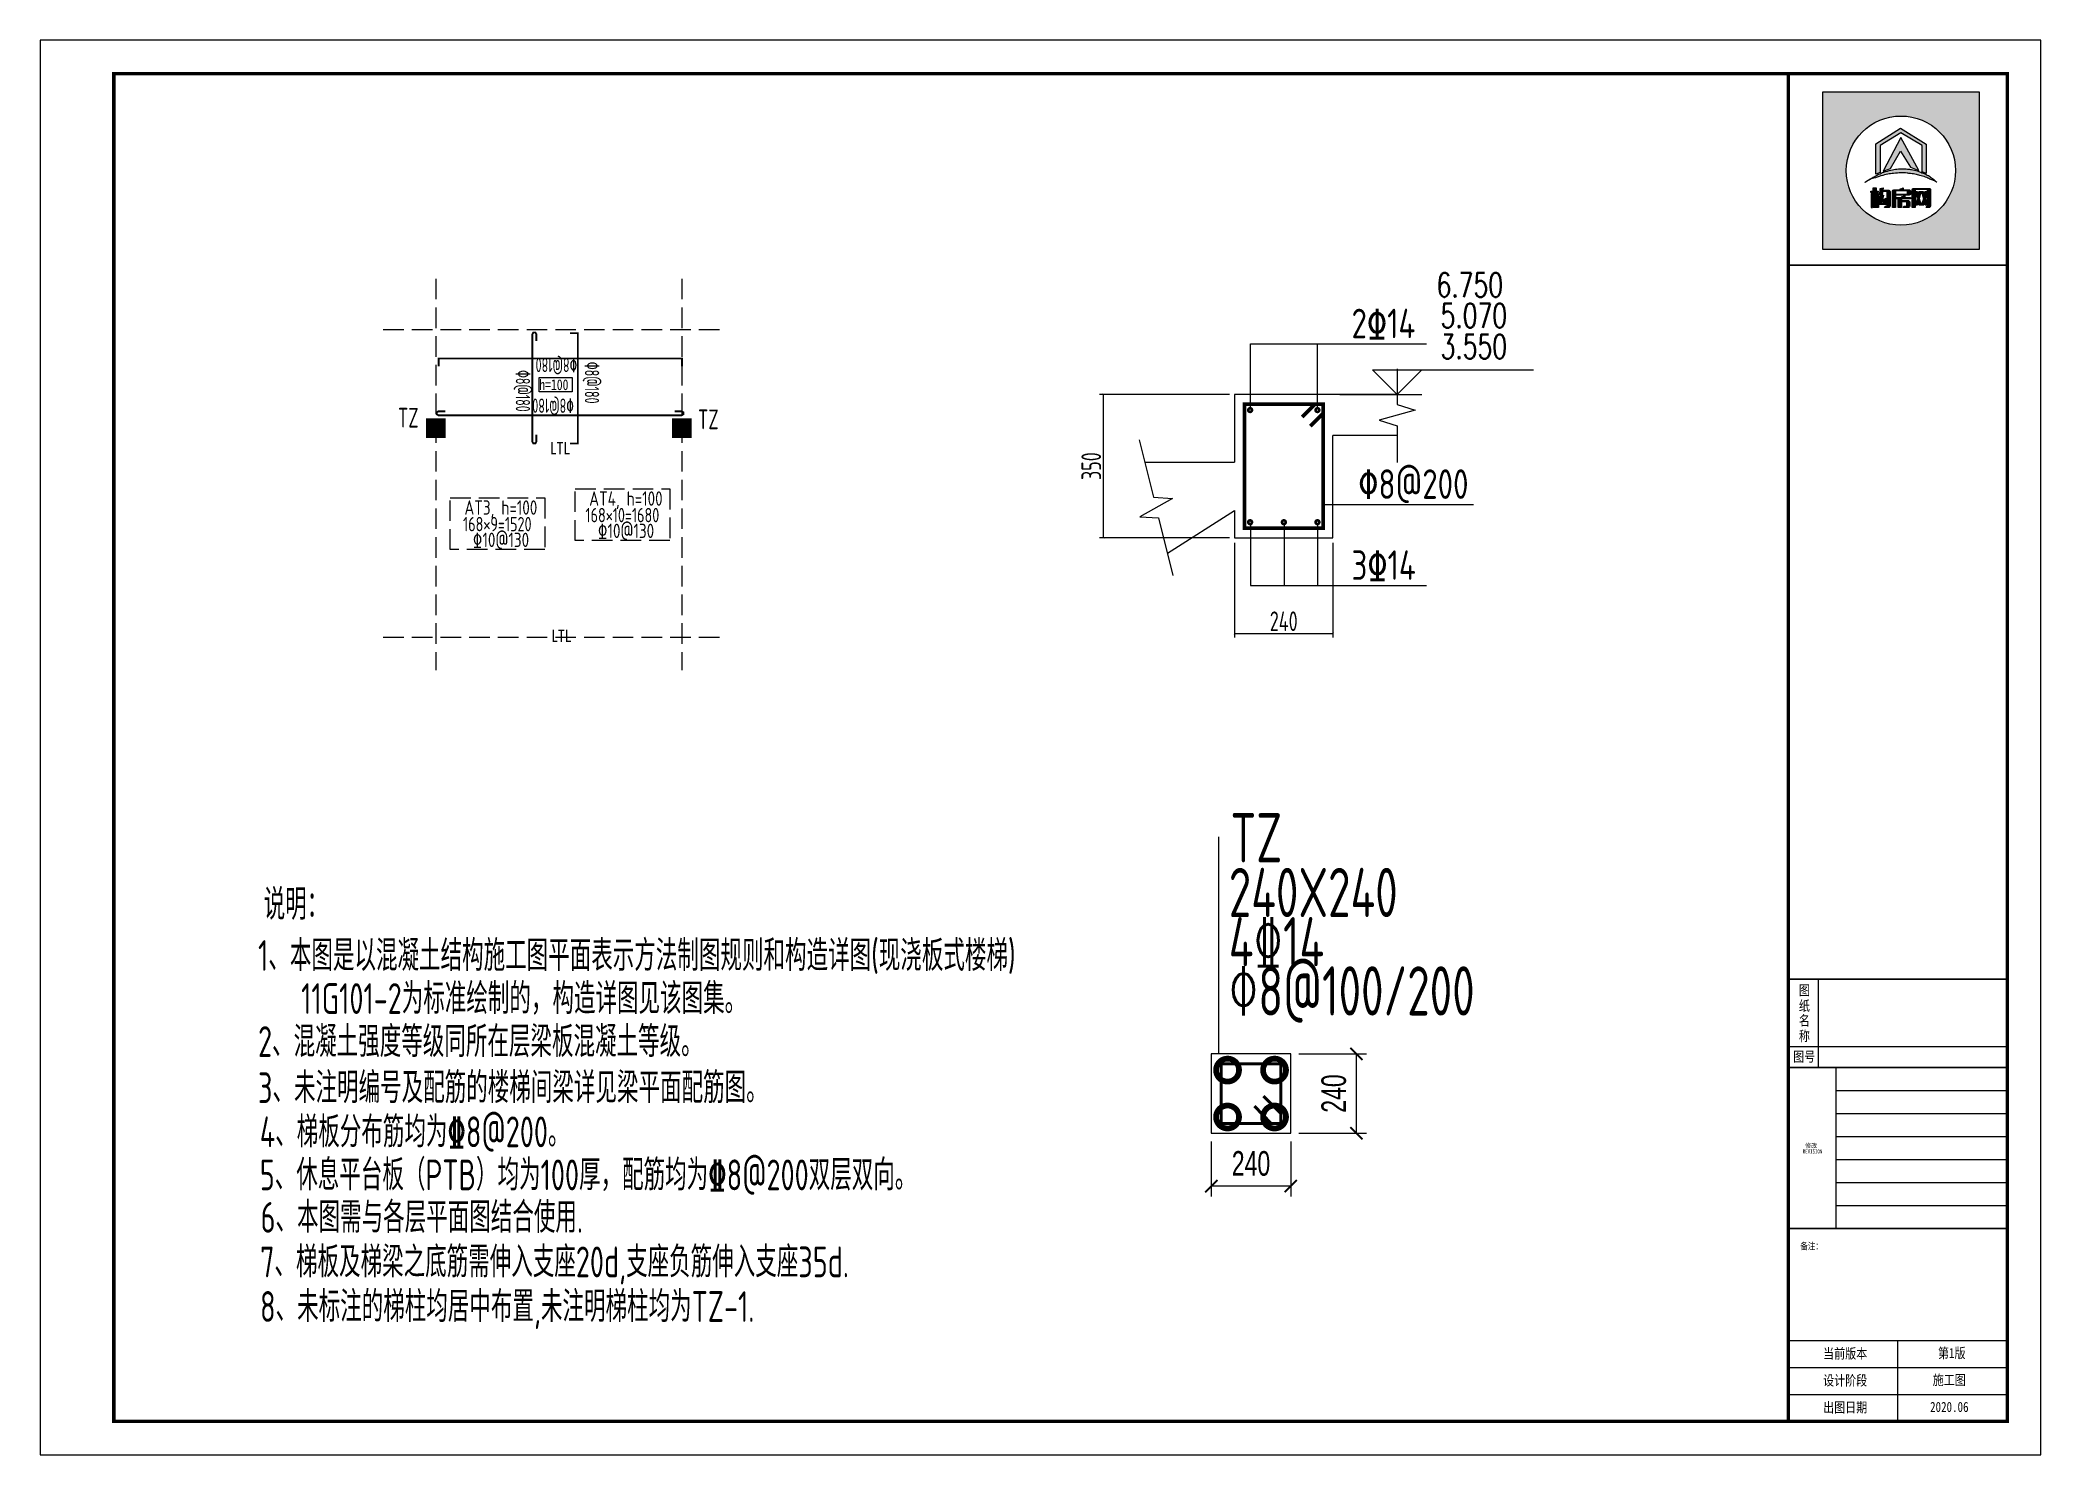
# Model space of a CAD drawing. Header units: millimetres. Extents: x -807114 to 558292, y -468455 to -61603.
# Drawn here: x 503397 to 527795, y -197048 to -179797 of the extents above; entities that cross this region are included whole.
import ezdxf
from ezdxf.enums import TextEntityAlignment as Align

# ---------------------------------------------------------------- set-up
doc = ezdxf.new("R2010")
doc.units = ezdxf.units.MM
doc.header["$LTSCALE"] = 1000
doc.linetypes.add('5', pattern=[60.999999, 47.999999, -6, 1, -6])
doc.linetypes.add('DASH', pattern=[0.35, 0.25, -0.1])
for name, color, linetype in [('0-TEXT-1', 30, 'Continuous'), ('1-剖面钢筋', 30, 'Continuous'), ('1-支座钢筋', 1, 'Continuous'), ('1-板底钢筋', 24, 'Continuous'), ('2-OTHER', 7, 'Continuous'), ('DIM_ELEV', 3, 'Continuous'), ('DIM_LEAD', 3, 'Continuous'), ('PUB_DIM', 3, 'Continuous'), ('PUB_TEXT', 3, 'Continuous'), ('PUB_TITLE', 4, 'Continuous'), ('TEXT', 7, 'Continuous'), ('WINDOW_TEXT', 6, 'Continuous'), ('YHG_柱集中标注', 7, 'Continuous'), ('建-轴', 1, 'Continuous')]:
    doc.layers.add(name, color=color, linetype=linetype)
for name, color, linetype, lineweight in [('YHG_内尺寸', 3, 'Continuous', 18), ('YHG_大样轮廓线', 7, 'Continuous', 25), ('YHG_点钢筋', 3, 'Continuous', 18), ('YHG_钢筋', 190, 'Continuous', 50)]:
    doc.layers.add(name, color=color, linetype=linetype, lineweight=lineweight)
doc.styles.add('_TCH_DIM', font='SIMPLEX', dxfattribs={"bigfont": 'GBCBIG'})
doc.styles.add('_宋体', font='', dxfattribs={"width": 0.8})
doc.styles.add('DIM_FONT', font='tssdeng.shx', dxfattribs={"width": 0.7, "bigfont": 'tssdchn.shx'})
doc.styles.add('LL', font='tssdeng.shx', dxfattribs={"width": 0.7, "height": 5, "bigfont": 'tssdchn.shx'})
doc.styles.add('TSSD_Rein', font='Tssdeng.shx', dxfattribs={"width": 0.7, "bigfont": 'hztxt.shx'})
doc.styles.add('YH_TEXT', font='@yh2.shx', dxfattribs={"width": 0.7, "bigfont": '@yh1.shx'})
doc.styles.add('ZDBOX', font='simsun.ttc', dxfattribs={"width": 0.7})
doc.styles.add('宋体', font='simsun.ttc', dxfattribs={"width": 0.8})
doc.styles.add('黑', font='', dxfattribs={"width": 0.8, "oblique": 8})
doc.styles.get('_宋体').set_extended_font_data('SimSun')
doc.styles.get('黑').set_extended_font_data('SimHei')
doc.dimstyles.new('DIMN20', dxfattribs={"dimscale": 0.2, "dimtxt": 300, "dimasz": 100, "dimexe": 250, "dimexo": 300, "dimgap": 150, "dimtad": 1, "dimdec": 0, "dimzin": 0, "dimdsep": 46, "dimtxsty": 'DIM_FONT', "dimblk": 'ARCHTICK', "dimcen": 0.09, "dimclrt": 7, "dimazin": 2, "dimtfac": 1, "dimtdec": 0, "dimtix": 1, "dimtmove": 2, "dimatfit": 3, "dimfxl": 1, "dimtolj": 1, "dimtzin": 0, "dimarcsym": 0})
doc.dimstyles.new('YH_D_25', dxfattribs={"dimscale": 100, "dimtxt": 3, "dimasz": 1.5, "dimexe": 1.25, "dimexo": 1, "dimgap": 1.25, "dimtad": 1, "dimdec": 0, "dimlfac": 0.25, "dimzin": 0, "dimdsep": 46, "dimtxsty": 'YH_TEXT', "dimblk1": 'ARCHTICK', "dimblk2": 'ARCHTICK', "dimsah": 1, "dimcen": 0.09, "dimclrt": 7, "dimadec": 0, "dimazin": 0, "dimtfac": 1, "dimtdec": 0, "dimtix": 1, "dimtmove": 2, "dimatfit": 3, "dimldrblk": 'ARCHTICK', "dimfxl": 1, "dimtolj": 1, "dimtzin": 0, "dimarcsym": 0})

msp = doc.modelspace()

# ---------------------------------------------------------------- texts
at = {"style": 'ZDBOX', "width": 0.8}
for s, height, p in [('纸', 123.2, (524910.4, -191569.4)), ('图', 123.2, (524910.4, -191383.5)), ('名', 123.2, (524910.4, -191748.9)), ('称', 123.2, (524910.4, -191937.8)), ('图号', 123.22, (524907.9, -192192)), ('备注：', 82.15, (524998.2, -194498.3))]:
    msp.add_text(s, height=height, dxfattribs=at).set_placement(p, align=Align.MIDDLE)
for s, p in [('当前版本', (525138.5, -195871.9)), ('第1版', (526539.2, -195866.2)), ('设计阶段', (525138.5, -196200.4)), ('施工图', (526474.8, -196194.8)), ('出图日期', (525138.5, -196529)), ('2020.06', (526442.6, -196523.4))]:
    msp.add_text(s, height=123.22, dxfattribs=at).set_placement(p)
at = {"layer": '0-TEXT-1', "style": 'TSSD_Rein', "width": 0.8}
for s, p in [('2%%13114', (519388.2, -183432.7)), ('%%1308@200', (519470.4, -185391)), ('3%%13114', (519388.2, -186378.6))]:
    msp.add_text(s, height=360, dxfattribs=at).set_placement(p)
at = {"layer": '0-TEXT-1', "color": 0, "style": 'LL', "width": 0.619588}
for rotation, p, p2 in [(180, (509948.8, -183670.4, 0), (509440, -183670.4, 0)), (270, (509198, -183820.3), (509198, -184329.1)), (270, (510040.4, -183720.4), (510040.4, -184229.2)), (180, (509908.3, -184167.1, 0), (509399.6, -184167.1, 0))]:
    msp.add_text('%%1308@180', height=175, rotation=rotation, dxfattribs=at).set_placement(p, p2, align=Align.FIT)
at = {"layer": 'PUB_TEXT'}
for s, height, style, width, p in [('6.750', 297.5, '_TCH_DIM', 0.705882, (520425.7, -182931.4, 0)), ('5.070', 297.5, '_TCH_DIM', 0.705882, (520474.6, -183305.4, 0)), ('3.550', 297.5, '_TCH_DIM', 0.705882, (520474.6, -183682.9, 0)), ('h=100', 130.7, '黑', 0.8, (509484.6, -184064.3)), ('LTL', 151.9, '_宋体', 0.8, (509614.6, -184847.9, 0)), ('LTL', 151.9, '_宋体', 0.8, (509630.7, -187136.7, 0))]:
    msp.add_text(s, height=height, dxfattribs=dict(at, style=style, width=width)).set_placement(p)
at = {"layer": 'PUB_TEXT', "style": 'LL'}
for s, width, p in [('AT3, h=100', 0.8, (509016.3, -185516.8)), ('AT4, h=100', 0.8, (510541, -185407)), ('168×9=1520', 0.75, (508973, -185698.7)), ('168×10=1680', 0.75, (510497.8, -185588.9)), ('%%13110@130', 0.8, (510541, -185779.8)), ('%%13110@130', 0.8, (509016.3, -185889.6))]:
    msp.add_text(s, height=175, dxfattribs=dict(at, width=width)).set_placement(p, align=Align.MIDDLE)
at = {"layer": 'PUB_TEXT', "color": 8, "style": '宋体', "width": 0.7}
msp.add_text('REVISION', height=52.22, dxfattribs=at).set_placement((524890.2, -193387.8), align=Align.BOTTOM_LEFT)
at = {"layer": 'PUB_TEXT', "color": 8, "style": '宋体'}
msp.add_text('修改', height=52.22, dxfattribs=at).set_placement((524918.7, -193302.1))
at = {"layer": 'TEXT', "color": 30, "style": 'TSSD_Rein', "width": 0.7}
for s, p in [('说明：', (506124.1, -190522.1)), ('1、本图是以混凝土结构施工图平面表示方法制图规则和构造详图(现浇板式楼梯)', (506055.7, -191145.6)), ('11G101-2为标准绘制的，构造详图见该图集。', (506580.9, -191670.6)), ('2、混凝土强度等级同所在层梁板混凝土等级。', (506055.7, -192195.6)), ('3、未注明编号及配筋的楼梯间梁详见梁平面配筋图。', (506055.7, -192757.6)), ('4、梯板分布筋均为%%1328@200。', (506076.9, -193295.7)), ('5、休息平台板（PTB）均为100厚，配筋均为%%1328@200双层双向。', (506076.9, -193820.7)), ('6、本图需与各层平面图结合使用.', (506087.2, -194337.8)), ('7、梯板及梯梁之底筋需伸入支座20d,支座负筋伸入支座35d.', (506080.4, -194881.5)), ('8、未标注的梯柱均居中布置,未注明梯柱均为TZ-1.', (506080.4, -195425.2))]:
    msp.add_text(s, height=375, dxfattribs=at).set_placement(p)
at = {"layer": 'YHG_柱集中标注', "color": 0, "style": 'TSSD_Rein', "width": 0.7}
for s, height, p in [('TZ', 240, (507761, -184593.2)), ('TZ', 240, (511419.7, -184613.7)), ('TZ', 600, (517911.7, -190002)), ('240X240', 600, (517891.8, -190670)), ('4%%13214', 600, (517891.8, -191270)), ('%%1308@100/200', 600, (517891.8, -191870))]:
    msp.add_text(s, height=height, dxfattribs=at).set_placement(p, align=Align.BOTTOM_LEFT)

# ---------------------------------------------------------------- blocks, each defined once
blk = doc.blocks.new('sadasfafa')
h = blk.add_hatch(color=252)
h.dxf.hatch_style = 1
h.paths.add_polyline_path([(1853311, -2488040), (1853311, -2490368), (1855639, -2490368), (1855639, -2488040)])
h.paths.add_polyline_path([(1855286, -2489204, 1), (1853664, -2489204, 1)], flags=16)
edge = h.paths.add_edge_path(flags=0)
edge.add_spline(control_points=[(1853945, -2489376), (1853935, -2489385), (1854022, -2489327), (1854064, -2489324), (1854178, -2489280), (1854273, -2489257), (1854375, -2489242), (1854470, -2489236), (1854555, -2489239), (1854630, -2489250), (1854700, -2489259), (1854781, -2489280), (1854854, -2489303), (1854917, -2489335), (1854967, -2489354), (1854993, -2489368), (1855014, -2489382), (1854982, -2489354), (1854965, -2489332), (1854910, -2489297), (1854854, -2489260), (1854784, -2489234), (1854713, -2489206), (1854640, -2489189), (1854569, -2489179), (1854497, -2489176), (1854414, -2489178), (1854321, -2489198), (1854229, -2489222), (1854147, -2489257), (1854080, -2489292), (1854021, -2489325), (1853977, -2489352), (1853953, -2489369), (1853945, -2489376)], knot_values=[0, 0, 0, 0, 114.670179, 423.637006, 763.89867, 1083.683754, 1343.405239, 1688.07646, 1952.326814, 2113.699055, 2375.693807, 2595.188681, 2872.839541, 3068.155951, 3238.592156, 3348.056762, 3361.095167, 3431.805845, 3527.265261, 3733.200323, 3952.805082, 4160.23278, 4398.128766, 4650.488133, 4837.16968, 5050.428326, 5308.684497, 5588.159898, 5913.430939, 6163.12325, 6398.139207, 6601.625078, 6772.549769, 6871.149972, 6871.149972, 6871.149972, 6871.149972], degree=3, periodic=1)
h.paths.add_polyline_path([(1854530, -2489580), (1854534, -2489580), (1854534, -2489603), (1854618, -2489603), (1854618, -2489621), (1854481, -2489621), (1854481, -2489650), (1854589, -2489650), (1854599, -2489656), (1854606, -2489666), (1854606, -2489733), (1854600, -2489742), (1854590, -2489750), (1854506, -2489750), (1854514, -2489740), (1854518, -2489731), (1854552, -2489731), (1854558, -2489728), (1854560, -2489721), (1854560, -2489675), (1854558, -2489670), (1854553, -2489667), (1854481, -2489667), (1854481, -2489750), (1854436, -2489750), (1854436, -2489626), (1854433, -2489621), (1854406, -2489621), (1854406, -2489603), (1854488, -2489603), (1854488, -2489590)], flags=0)
h.paths.add_polyline_path([(1854486, -2489468), (1854506, -2489461), (1854506, -2489485), (1854510, -2489489), (1854601, -2489489), (1854609, -2489494), (1854615, -2489502), (1854615, -2489556), (1854607, -2489564), (1854599, -2489569), (1854401, -2489569), (1854394, -2489573), (1854394, -2489750), (1854349, -2489750), (1854349, -2489504), (1854355, -2489495), (1854367, -2489489), (1854462, -2489489), (1854462, -2489474)], flags=0)
h.paths.add_polyline_path([(1854394, -2489554), (1854394, -2489512), (1854404, -2489506), (1854562, -2489506), (1854570, -2489513), (1854570, -2489554)], flags=0)
h.paths.add_polyline_path([(1854214, -2489569), (1854203, -2489632), (1854193, -2489683), (1854194, -2489689), (1854218, -2489689), (1854220, -2489683), (1854214, -2489633), (1854254, -2489614), (1854263, -2489686), (1854263, -2489700), (1854255, -2489709), (1854159, -2489709), (1854150, -2489702), (1854148, -2489692), (1854173, -2489569)], flags=0)
h.paths.add_polyline_path([(1854187, -2489466), (1854213, -2489458), (1854207, -2489496), (1854296, -2489496), (1854305, -2489498), (1854312, -2489505), (1854314, -2489513), (1854314, -2489733), (1854310, -2489741), (1854301, -2489750), (1854231, -2489750), (1854238, -2489741), (1854243, -2489730), (1854261, -2489730), (1854268, -2489727), (1854270, -2489720), (1854270, -2489531), (1854270, -2489526), (1854267, -2489521), (1854260, -2489516), (1854202, -2489516), (1854201, -2489534), (1854196, -2489558), (1854150, -2489558), (1854159, -2489535), (1854165, -2489504), (1854167, -2489471)], flags=0)
h.paths.add_polyline_path([(1854140, -2489544), (1854140, -2489750), (1854114, -2489750), (1854114, -2489544)], flags=0)
h.paths.add_polyline_path([(1854056, -2489544), (1854053, -2489750), (1854031, -2489750), (1854031, -2489544)], flags=0)
h.paths.add_polyline_path([(1854107, -2489459), (1854107, -2489508), (1854139, -2489508), (1854139, -2489527), (1854107, -2489527), (1854107, -2489750), (1854062, -2489750), (1854062, -2489527), (1854029, -2489527), (1854029, -2489508), (1854062, -2489508), (1854062, -2489459)], flags=0)
h.paths.add_polyline_path([(1854209, -2489211), (1854471, -2488714), (1854743, -2489200), (1854618, -2489155), (1854470, -2488913), (1854318, -2489172)], flags=0)
h.paths.add_polyline_path([(1854102, -2488808), (1854470, -2488575), (1854848, -2488810), (1854848, -2489247), (1854790, -2489223), (1854790, -2488832), (1854471, -2488643), (1854168, -2488829), (1854168, -2489231), (1854102, -2489257)], flags=0)
h.paths.add_polyline_path([(1854685, -2489750), (1854641, -2489750), (1854641, -2489488), (1854641, -2489484), (1854646, -2489475), (1854656, -2489467), (1854898, -2489467), (1854907, -2489471), (1854916, -2489478), (1854916, -2489731), (1854908, -2489743), (1854902, -2489750), (1854847, -2489750), (1854858, -2489732), (1854866, -2489731), (1854869, -2489724), (1854869, -2489718), (1854867, -2489718), (1854836, -2489718), (1854826, -2489684), (1854814, -2489718), (1854746, -2489718), (1854736, -2489684), (1854722, -2489718), (1854689, -2489718), (1854689, -2489709), (1854691, -2489709), (1854720, -2489621), (1854685, -2489512)], flags=0)
h.paths.add_polyline_path([(1854779, -2489518), (1854809, -2489621), (1854781, -2489709), (1854777, -2489709), (1854750, -2489621), (1854775, -2489518)], flags=0)
h = blk.add_hatch(color=7)
h.dxf.hatch_style = 1
h.paths.add_polyline_path([(1854102, -2489257), (1854168, -2489231), (1854168, -2488829), (1854471, -2488643), (1854790, -2488832), (1854790, -2489223), (1854848, -2489247), (1854848, -2488810), (1854470, -2488575), (1854102, -2488808)])
h = blk.add_hatch(color=7)
h.dxf.hatch_style = 1
h.paths.add_polyline_path([(1854318, -2489172), (1854470, -2488913), (1854618, -2489155), (1854743, -2489200), (1854471, -2488714), (1854209, -2489211)])
h = blk.add_hatch(color=7)
h.dxf.hatch_style = 1
edge = h.paths.add_edge_path()
edge.add_spline(control_points=[(1853945, -2489376), (1853953, -2489369), (1853977, -2489352), (1854021, -2489325), (1854080, -2489292), (1854147, -2489257), (1854229, -2489222), (1854321, -2489198), (1854414, -2489178), (1854497, -2489176), (1854569, -2489179), (1854640, -2489189), (1854713, -2489206), (1854784, -2489234), (1854854, -2489260), (1854910, -2489297), (1854965, -2489332), (1854982, -2489354), (1855014, -2489382), (1854993, -2489368), (1854967, -2489354), (1854917, -2489335), (1854854, -2489303), (1854781, -2489280), (1854700, -2489259), (1854630, -2489250), (1854555, -2489239), (1854470, -2489236), (1854375, -2489242), (1854273, -2489257), (1854178, -2489280), (1854064, -2489324), (1854022, -2489327), (1853935, -2489385), (1853945, -2489376)], knot_values=[0, 0, 0, 0, 98.600203, 269.524894, 473.010766, 708.026723, 957.719033, 1282.990074, 1562.465475, 1820.721647, 2033.980292, 2220.661839, 2473.021206, 2710.917192, 2918.34489, 3137.949649, 3343.884711, 3439.344127, 3510.054805, 3523.09321, 3632.557816, 3802.994021, 3998.310431, 4275.961291, 4495.456165, 4757.450917, 4918.823158, 5183.073513, 5527.744733, 5787.466218, 6107.251302, 6447.512966, 6756.479793, 6871.149972, 6871.149972, 6871.149972, 6871.149972], degree=3, periodic=1)
h = blk.add_hatch(color=7)
h.dxf.hatch_style = 1
h.paths.add_polyline_path([(1854062, -2489459), (1854062, -2489508), (1854029, -2489508), (1854029, -2489527), (1854062, -2489527), (1854062, -2489750), (1854107, -2489750), (1854107, -2489527), (1854139, -2489527), (1854139, -2489508), (1854107, -2489508), (1854107, -2489459)])
h = blk.add_hatch(color=7)
h.dxf.hatch_style = 1
h.paths.add_polyline_path([(1854031, -2489544), (1854031, -2489750), (1854053, -2489750), (1854056, -2489544)])
h = blk.add_hatch(color=7)
h.dxf.hatch_style = 1
h.paths.add_polyline_path([(1854114, -2489544), (1854114, -2489750), (1854140, -2489750), (1854140, -2489544)])
h = blk.add_hatch(color=7)
h.dxf.hatch_style = 1
h.paths.add_polyline_path([(1854167, -2489471), (1854165, -2489504), (1854159, -2489535), (1854150, -2489558), (1854196, -2489558), (1854201, -2489534), (1854202, -2489516), (1854260, -2489516), (1854267, -2489521), (1854270, -2489526), (1854270, -2489531), (1854270, -2489720), (1854268, -2489727), (1854261, -2489730), (1854243, -2489730), (1854238, -2489741), (1854231, -2489750), (1854301, -2489750), (1854310, -2489741), (1854314, -2489733), (1854314, -2489513), (1854312, -2489505), (1854305, -2489498), (1854296, -2489496), (1854207, -2489496), (1854213, -2489458), (1854187, -2489466)])
h = blk.add_hatch(color=7)
h.dxf.hatch_style = 1
h.paths.add_polyline_path([(1854462, -2489474), (1854462, -2489489), (1854367, -2489489), (1854355, -2489495), (1854349, -2489504), (1854349, -2489750), (1854394, -2489750), (1854394, -2489573), (1854401, -2489569), (1854599, -2489569), (1854607, -2489564), (1854615, -2489556), (1854615, -2489502), (1854609, -2489494), (1854601, -2489489), (1854510, -2489489), (1854506, -2489485), (1854506, -2489461), (1854486, -2489468)])
h.paths.add_polyline_path([(1854394, -2489554), (1854394, -2489512), (1854404, -2489506), (1854562, -2489506), (1854570, -2489513), (1854570, -2489554)], flags=16)
h = blk.add_hatch(color=7)
h.dxf.hatch_style = 1
h.paths.add_polyline_path([(1854685, -2489512), (1854685, -2489493), (1854693, -2489483), (1854862, -2489483), (1854869, -2489491), (1854869, -2489724), (1854866, -2489731), (1854858, -2489732), (1854847, -2489750), (1854902, -2489750), (1854908, -2489743), (1854916, -2489731), (1854916, -2489478), (1854907, -2489471), (1854898, -2489467), (1854656, -2489467), (1854646, -2489475), (1854641, -2489484), (1854641, -2489488), (1854641, -2489750), (1854685, -2489750)])
h = blk.add_hatch(color=7)
h.dxf.hatch_style = 1
h.paths.add_polyline_path([(1854866, -2489709), (1854840, -2489621), (1854866, -2489512), (1854836, -2489512), (1854824, -2489558), (1854808, -2489512), (1854745, -2489512), (1854734, -2489557), (1854719, -2489512), (1854689, -2489512), (1854720, -2489621), (1854691, -2489709), (1854689, -2489709), (1854689, -2489710), (1854689, -2489718), (1854722, -2489718), (1854736, -2489684), (1854746, -2489718), (1854814, -2489718), (1854826, -2489684), (1854836, -2489718), (1854867, -2489718), (1854867, -2489709)])
h.paths.add_polyline_path([(1854779, -2489518), (1854809, -2489621), (1854781, -2489709), (1854777, -2489709), (1854750, -2489621), (1854775, -2489518)], flags=16)
h = blk.add_hatch(color=7)
h.dxf.hatch_style = 1
h.paths.add_polyline_path([(1854173, -2489569), (1854148, -2489692), (1854150, -2489702), (1854159, -2489709), (1854255, -2489709), (1854263, -2489700), (1854263, -2489686), (1854254, -2489614), (1854214, -2489633), (1854220, -2489683), (1854218, -2489689), (1854194, -2489689), (1854193, -2489683), (1854203, -2489632), (1854214, -2489569)])
h = blk.add_hatch(color=7)
h.dxf.hatch_style = 1
h.paths.add_polyline_path([(1854488, -2489590), (1854488, -2489603), (1854406, -2489603), (1854406, -2489621), (1854433, -2489621), (1854436, -2489626), (1854436, -2489750), (1854481, -2489750), (1854481, -2489667), (1854553, -2489667), (1854558, -2489670), (1854560, -2489675), (1854560, -2489721), (1854558, -2489728), (1854552, -2489731), (1854518, -2489731), (1854514, -2489740), (1854506, -2489750), (1854590, -2489750), (1854600, -2489742), (1854606, -2489733), (1854606, -2489666), (1854599, -2489656), (1854589, -2489650), (1854481, -2489650), (1854481, -2489621), (1854618, -2489621), (1854618, -2489603), (1854534, -2489603), (1854534, -2489580), (1854530, -2489580)])
for points in [[(1855639, -2488040), (1853311, -2488040), (1853311, -2490368), (1855639, -2490368)], [(1854102, -2489257), (1854102, -2488808), (1854470, -2488575), (1854848, -2488810), (1854848, -2489247), (1854790, -2489223), (1854790, -2488832), (1854471, -2488643), (1854168, -2488829), (1854168, -2489231)], [(1854209, -2489211), (1854318, -2489172), (1854470, -2488913), (1854618, -2489155), (1854743, -2489200), (1854471, -2488714)], [(1854062, -2489459), (1854107, -2489459), (1854107, -2489508), (1854139, -2489508), (1854139, -2489527), (1854107, -2489527), (1854107, -2489750), (1854062, -2489750), (1854062, -2489527), (1854029, -2489527), (1854029, -2489508), (1854062, -2489508)], [(1854056, -2489544), (1854031, -2489544), (1854031, -2489750), (1854053, -2489750)], [(1854114, -2489544), (1854140, -2489544), (1854140, -2489750), (1854114, -2489750)], [(1854462, -2489474), (1854486, -2489468), (1854506, -2489461), (1854506, -2489485), (1854510, -2489489), (1854601, -2489489), (1854609, -2489494), (1854615, -2489502), (1854615, -2489556), (1854607, -2489564), (1854599, -2489569), (1854401, -2489569), (1854394, -2489573), (1854394, -2489750), (1854349, -2489750), (1854349, -2489504), (1854355, -2489495), (1854367, -2489489), (1854462, -2489489)], [(1854394, -2489554), (1854570, -2489554), (1854570, -2489513), (1854562, -2489506), (1854404, -2489506), (1854394, -2489512)], [(1854641, -2489750), (1854641, -2489488), (1854641, -2489484), (1854646, -2489475), (1854656, -2489467), (1854898, -2489467), (1854907, -2489471), (1854916, -2489478), (1854916, -2489731), (1854908, -2489743), (1854902, -2489750), (1854847, -2489750), (1854858, -2489732), (1854866, -2489731), (1854869, -2489724), (1854869, -2489491), (1854862, -2489483), (1854693, -2489483), (1854685, -2489493), (1854685, -2489750)], [(1854775, -2489518), (1854779, -2489518), (1854809, -2489621), (1854781, -2489709), (1854777, -2489709), (1854750, -2489621)], [(1854488, -2489590), (1854530, -2489580), (1854534, -2489580), (1854534, -2489603), (1854618, -2489603), (1854618, -2489621), (1854481, -2489621), (1854481, -2489650), (1854589, -2489650), (1854599, -2489656), (1854606, -2489666), (1854606, -2489733), (1854600, -2489742), (1854590, -2489750), (1854506, -2489750), (1854514, -2489740), (1854518, -2489731), (1854552, -2489731), (1854558, -2489728), (1854560, -2489721), (1854560, -2489675), (1854558, -2489670), (1854553, -2489667), (1854481, -2489667), (1854481, -2489750), (1854436, -2489750), (1854436, -2489626), (1854433, -2489621), (1854406, -2489621), (1854406, -2489603), (1854488, -2489603)]]:
    blk.add_lwpolyline(points, close=True)
for points in [[(1854167, -2489471), (1854187, -2489466), (1854213, -2489458), (1854207, -2489496), (1854296, -2489496), (1854305, -2489498), (1854312, -2489505), (1854314, -2489513), (1854314, -2489733), (1854310, -2489741), (1854301, -2489750), (1854231, -2489750), (1854238, -2489741), (1854243, -2489730), (1854261, -2489730), (1854268, -2489727), (1854270, -2489720), (1854270, -2489531), (1854270, -2489526), (1854267, -2489521), (1854260, -2489516), (1854202, -2489516), (1854201, -2489534), (1854196, -2489558), (1854150, -2489558), (1854150, -2489558), (1854159, -2489535), (1854165, -2489504), (1854167, -2489471)], [(1854866, -2489709), (1854866, -2489709), (1854867, -2489709), (1854867, -2489718), (1854836, -2489718), (1854826, -2489684), (1854814, -2489718), (1854746, -2489718), (1854736, -2489684), (1854722, -2489718), (1854689, -2489718), (1854689, -2489710), (1854689, -2489709), (1854691, -2489709), (1854720, -2489621), (1854689, -2489512)], [(1854173, -2489569), (1854214, -2489569), (1854203, -2489632), (1854193, -2489683), (1854194, -2489689), (1854218, -2489689), (1854220, -2489683), (1854214, -2489633), (1854254, -2489614), (1854263, -2489686), (1854263, -2489700), (1854255, -2489709), (1854159, -2489709), (1854150, -2489702), (1854148, -2489692), (1854173, -2489569)]]:
    blk.add_lwpolyline(points)
at = {"color": 7}
blk.add_lwpolyline([(1854689, -2489512), (1854719, -2489512), (1854734, -2489557), (1854745, -2489512), (1854808, -2489512), (1854824, -2489558), (1854836, -2489512), (1854866, -2489512), (1854840, -2489621), (1854866, -2489709)], dxfattribs=at)
blk.add_circle((1854475, -2489204), 811)
at = {"start_tangent": (-0.74079, -0.671736), "end_tangent": (-0.74079, -0.671736)}
blk.add_spline([(1853945, -2489376), (1853977, -2489357), (1854071, -2489318), (1854178, -2489282), (1854280, -2489257), (1854365, -2489245), (1854479, -2489238), (1854566, -2489241), (1854619, -2489248), (1854704, -2489261), (1854775, -2489279), (1854861, -2489308), (1854920, -2489335), (1854972, -2489357), (1855003, -2489375), (1855007, -2489377), (1854990, -2489361), (1854968, -2489339), (1854913, -2489299), (1854851, -2489261), (1854787, -2489235), (1854714, -2489208), (1854633, -2489189), (1854572, -2489180), (1854501, -2489177), (1854416, -2489181), (1854326, -2489198), (1854222, -2489227), (1854146, -2489259), (1854077, -2489294), (1854019, -2489327), (1853971, -2489357), (1853945, -2489376)], degree=3, dxfattribs=at)
blk = doc.blocks.new('_ArchTick')
at = {"color": 0, "linetype": 'ByBlock', "const_width": 0.15}
blk.add_lwpolyline([(-0.5, -0.5), (0.5, 0.5)], dxfattribs=at)
blk = doc.blocks.new('*D10038')
at = {"layer": 'Defpoints', "color": 0}
for p in [(516365, -184117), (517962, -184117), (517962, -185867)]:
    blk.add_point(p, dxfattribs=at)
at = {"layer": 'PUB_DIM', "color": 0, "linetype": '5', "lineweight": -2}
blk.add_line((517902, -184117), (516315, -184117), dxfattribs=at)
at = {"layer": 'PUB_DIM', "color": 0, "lineweight": -2}
for p, q in [((516365, -185867), (516365, -184117)), ((517902, -185867), (516315, -185867))]:
    blk.add_line(p, q, dxfattribs=at)
at = {"layer": 'PUB_DIM', "color": 0, "linetype": 'ByBlock', "lineweight": -2, "xscale": 20, "yscale": 20, "zscale": 20}
for p, rotation in [((516365, -184117), 90), ((516365, -185867), 270)]:
    blk.add_blockref('_ArchTick', p, dxfattribs=dict(at, rotation=rotation))
at = {"layer": 'PUB_DIM', "color": 7, "insert": (516215, -184992), "char_height": 240, "attachment_point": 5, "rotation": 90, "style": 'DIM_FONT'}
blk.add_mtext('\\A1;\\A1;350', dxfattribs=at)
blk = doc.blocks.new('*D10039')
at = {"layer": 'Defpoints', "color": 0}
for p in [(517962, -185867), (519162, -185867), (519162, -187033)]:
    blk.add_point(p, dxfattribs=at)
at = {"layer": 'PUB_DIM', "color": 0, "lineweight": -2}
for p, q in [((517962, -185927), (517962, -187083)), ((517962, -187033), (519162, -187033))]:
    blk.add_line(p, q, dxfattribs=at)
at = {"layer": 'PUB_DIM', "color": 0, "linetype": '5', "lineweight": -2}
blk.add_line((519162, -185927), (519162, -187083), dxfattribs=at)
at = {"layer": 'PUB_DIM', "color": 0, "linetype": 'ByBlock', "lineweight": -2, "xscale": 20, "yscale": 20, "zscale": 20, "rotation": 180}
blk.add_blockref('_ArchTick', (517962, -187033), dxfattribs=at)
at = {"layer": 'PUB_DIM', "color": 0, "linetype": 'ByBlock', "lineweight": -2, "xscale": 20, "yscale": 20, "zscale": 20}
blk.add_blockref('_ArchTick', (519162, -187033), dxfattribs=at)
at = {"layer": 'PUB_DIM', "color": 7, "insert": (518562, -186883), "char_height": 240, "attachment_point": 5, "style": 'DIM_FONT'}
blk.add_mtext('\\A1;\\A1;240', dxfattribs=at)
blk = doc.blocks.new('*D10040')
at = {"layer": 'Defpoints', "color": 0}
for p in [(517679, -193125), (518648, -193125), (517679, -193770)]:
    blk.add_point(p, dxfattribs=at)
at = {"layer": 'YHG_内尺寸', "color": 0, "lineweight": -2}
for p, q in [((517679, -193225), (517679, -193895)), ((518648, -193225), (518648, -193895)), ((518648, -193770), (517679, -193770))]:
    blk.add_line(p, q, dxfattribs=at)
at = {"layer": 'YHG_内尺寸', "color": 0, "linetype": 'ByBlock', "lineweight": -2, "xscale": 150, "yscale": 150, "zscale": 150, "rotation": 180}
blk.add_blockref('_ArchTick', (517679, -193770), dxfattribs=at)
at = {"layer": 'YHG_内尺寸', "color": 0, "linetype": 'ByBlock', "lineweight": -2, "xscale": 150, "yscale": 150, "zscale": 150}
blk.add_blockref('_ArchTick', (518648, -193770), dxfattribs=at)
at = {"layer": 'YHG_内尺寸', "color": 7, "insert": (518163, -193495), "char_height": 300, "attachment_point": 5, "style": 'YH_TEXT'}
blk.add_mtext('\\A1;\\A1;240', dxfattribs=at)
blk = doc.blocks.new('*D10041')
at = {"layer": 'Defpoints', "color": 0}
for p in [(518648, -192158), (519448, -192158), (518648, -193125)]:
    blk.add_point(p, dxfattribs=at)
at = {"layer": 'YHG_内尺寸', "color": 0, "lineweight": -2}
for p, q in [((518748, -192158), (519573, -192158)), ((519448, -193125), (519448, -192158)), ((518748, -193125), (519573, -193125))]:
    blk.add_line(p, q, dxfattribs=at)
at = {"layer": 'YHG_内尺寸', "color": 0, "linetype": 'ByBlock', "lineweight": -2, "xscale": 150, "yscale": 150, "zscale": 150}
for p, rotation in [((519448, -192158), 90), ((519448, -193125), 270)]:
    blk.add_blockref('_ArchTick', p, dxfattribs=dict(at, rotation=rotation))
at = {"layer": 'YHG_内尺寸', "color": 7, "insert": (519173, -192641), "char_height": 300, "attachment_point": 5, "rotation": 90, "style": 'YH_TEXT'}
blk.add_mtext('\\A1;\\A1;240', dxfattribs=at)

# ---------------------------------------------------------------- dimensions: what is measured, and where the dimension line sits
at = {"layer": 'PUB_DIM'}
for p2, distance, text, picture, middle in [((517962.3, -184116.9, 0), 1596.9, '\\A1;350', '*D10038', (516215.5, -184991.9, 0)), ((519162.3, -185866.9, 0), -1165.7, '\\A1;240', '*D10039', (518562.3, -186882.6, 0))]:
    dim = msp.add_aligned_dim(p1=(517962.3, -185866.9, 0), p2=p2, distance=distance, text=text, dimstyle='DIMN20', override={"dimtxt": 1200, "dimtxsty": 'DIM_FONT'}, dxfattribs=at)
    dim.commit()
    dim.dimension.update_dxf_attribs({"geometry": picture, "text_midpoint": middle})
at = {"layer": 'YHG_内尺寸'}
for base, p2, angle, picture, middle in [((519447.8, -192157.6), (518647.8, -192157.6), 90, '*D10041', (519172.8, -192641.4)), ((517678.8, -193770.2), (517678.8, -193125.2), 180, '*D10040', (518163.3, -193495.2))]:
    dim = msp.add_linear_dim(base=base, p1=(518647.8, -193125.2), p2=p2, angle=angle, text='\\A1;240', dimstyle='YH_D_25', override={"dimtxsty": 'YH_TEXT'}, dxfattribs=at)
    dim.commit()
    dim.dimension.update_dxf_attribs({"geometry": picture, "text_midpoint": middle})

# ---------------------------------------------------------------- hatches: boundary and pattern name
h = msp.add_hatch(color=256)
h.dxf.hatch_style = 1
h.paths.add_polyline_path([(508104.1, -184650.2), (508344.1, -184650.2), (508344.1, -184410.2), (508104.1, -184410.2)])
h = msp.add_hatch(color=256)
h.dxf.hatch_style = 1
h.paths.add_polyline_path([(511104.1, -184650.2), (511344.1, -184650.2), (511344.1, -184410.2), (511104.1, -184410.2)])

# ---------------------------------------------------------------- linework, layer by layer
for p, q in [((525084.1, -192324.3), (525084.1, -191246.1)), ((524714.5, -192067.5), (527384.2, -192067.5))]:
    msp.add_line(p, q)
at = {"const_width": 20.5}
for points in [[(524714.5, -182540.9), (527384.2, -182540.9)], [(524714.5, -191246.1), (527384.2, -191246.1)], [(524714.5, -192324.3), (527384.2, -192324.3)], [(524714.5, -194286.7), (527384.2, -194286.7)]]:
    msp.add_lwpolyline(points, dxfattribs=at)
at = {"layer": '1-剖面钢筋', "const_width": 45}
msp.add_lwpolyline([(518082.3, -184236.9), (518082.3, -185746.9), (519042.3, -185746.9), (519042.3, -184236.9)], close=True, dxfattribs=at)
for points in [[(518167.9, -184308.3, -1), (518135.9, -184308.3, -1)], [(518956.7, -184308.3, 1), (518988.7, -184308.3, 1)], [(518167.9, -185675.4, 1), (518135.9, -185675.4, 1)], [(518579.2, -185675.4, 1), (518547.2, -185675.4, 1)], [(518956.7, -185675.4, -1), (518988.7, -185675.4, -1)]]:
    msp.add_lwpolyline(points, format="xyb", close=True, dxfattribs=at)
for points in [[(518787.8, -184392), (518949.1, -184230.7)], [(518887.1, -184504.7), (519048.3, -184343.5)]]:
    msp.add_lwpolyline(points, dxfattribs=at)
at = {"layer": '1-支座钢筋', "const_width": 22.5, "elevation": 0}
for points in [[(509859.8, -183370), (509955.6, -183370), (509955.6, -184716.5), (509859.8, -184716.5)], [(511224.1, -183776.3), (511224.1, -183680.5), (508258.9, -183680.5), (508258.9, -183776.3)]]:
    msp.add_lwpolyline(points, dxfattribs=at)
at = {"layer": '1-板底钢筋', "const_width": 22.5, "elevation": 0}
for points in [[(509449.6, -183468.2), (509449.6, -183384.9), (509437.1, -183363.2), (509412.1, -183363.2), (509399.6, -183384.9), (509399.6, -184693.2), (509412.1, -184714.8), (509437.1, -184714.8), (509449.6, -184693.2), (509449.6, -184609.8)], [(511135.7, -184323), (511219, -184323), (511240.7, -184335.5), (511240.7, -184360.5), (511219, -184373), (508257, -184373), (508235.3, -184360.5), (508235.3, -184335.5), (508257, -184323), (508340.3, -184323)]]:
    msp.add_lwpolyline(points, dxfattribs=at)
at = {"layer": '2-OTHER'}
for p, q in [((519944.1, -184116.9), (517962.3, -184116.9)), ((517962.3, -184116.9), (517962.3, -184941.9)), ((519944.1, -184616.9), (519162.3, -184616.9)), ((519162.3, -185866.9), (519162.3, -184616.9)), ((516866.8, -184941.9), (517962.3, -184941.9)), ((517143.4, -186053.8), (517962.3, -185534.1)), ((517962.3, -185534.1), (517962.3, -185866.9)), ((517962.3, -185866.9), (519162.3, -185866.9))]:
    msp.add_line(p, q, dxfattribs=at)
at = {"layer": 'DIM_ELEV'}
for p, q in [((519944.1, -184116.9, 0), (519644.1, -183816.9, 0)), ((519644.1, -183816.9, 0), (521609, -183816.9, 0)), ((519944.1, -184116.9, 0), (520244.1, -183816.9, 0)), ((519244.1, -184116.9, 0), (520244.1, -184116.9, 0))]:
    msp.add_line(p, q, dxfattribs=at)
at = {"layer": 'DIM_LEAD'}
for p, q in [((518974, -184292.4), (518974, -183500.7)), ((519944.1, -183804.2), (519944.1, -184239.9)), ((520164.1, -184309.9), (519724.1, -184429.9)), ((519724.1, -184429.9), (519944.1, -184499.9)), ((519944.1, -184239.9), (520164.1, -184309.9)), ((516799.3, -184670.1), (516973.7, -185371.7)), ((519944.1, -184499.9), (519944.1, -184946.8)), ((517204.1, -185386.5), (516806.1, -185609.1)), ((516973.7, -185371.7), (517204.1, -185386.5)), ((516806.1, -185609.1), (517036.5, -185624)), ((517036.5, -185624), (517210.9, -186325.5)), ((519042.3, -185458.4), (520874.1, -185458.4)), ((518566.2, -185691.1), (518566.2, -186446)), ((518974, -185691.4), (518974, -186446))]:
    msp.add_line(p, q, dxfattribs=at)
for points in [[(518154.9, -184292.6), (518154.9, -183500.7), (520301.4, -183500.7)], [(518154.9, -185691.1), (518154.9, -186446), (520301.4, -186446)]]:
    msp.add_lwpolyline(points, dxfattribs=at)
at = {"layer": 'PUB_TEXT', "color": 6, "elevation": 0}
msp.add_lwpolyline([(509484.6, -183912.5), (509884.6, -183912.5), (509884.6, -184087.5), (509484.6, -184087.5)], close=True, dxfattribs=at)
at = {"layer": 'PUB_TITLE'}
for p, q in [((524714.5, -195651.2), (527384.2, -195651.2)), ((526049.4, -196637), (526049.4, -195651.2)), ((524714.5, -195979.8), (527384.2, -195979.8)), ((524714.5, -196308.4), (527384.2, -196308.4))]:
    msp.add_line(p, q, dxfattribs=at)
for points in [[(503397.3, -197047.7), (527795, -197047.7), (527795, -179796.8), (503397.3, -179796.8)], [(504297.4, -196637), (527384.2, -196637), (527384.2, -180207.6), (504297.4, -180207.6)]]:
    msp.add_lwpolyline(points, close=True, dxfattribs=at)
at = {"layer": 'PUB_TITLE', "const_width": 41.1}
msp.add_lwpolyline([(504297.4, -196637), (527384.2, -196637), (527384.2, -180207.6), (504297.4, -180207.6)], close=True, dxfattribs=at)
msp.add_lwpolyline([(524714.5, -196637), (524714.5, -180207.6)], dxfattribs=at)
at = {"layer": 'PUB_TITLE'}
msp.add_lwpolyline([(524714.5, -194286.7), (527384.2, -194286.7)], dxfattribs=at)
for points in [[(525295.4, -192324.2), (525295.4, -192324.2), (525295.4, -194274.4), (525295.4, -194274.4)], [(525295.4, -192604.6), (525295.4, -192604.6), (526851.2, -192604.6), (527384.2, -192604.6)], [(525295.4, -192885), (525295.4, -192885), (526851.2, -192885), (527384.2, -192885)], [(525295.4, -193165.3), (525295.4, -193165.3), (526851.2, -193165.3), (527384.2, -193165.3)], [(525295.4, -193445.7), (525295.4, -193445.7), (526851.2, -193445.7), (527384.2, -193445.7)], [(525295.4, -193726), (525295.4, -193726), (526851.2, -193726), (527384.2, -193726)], [(525295.4, -194006.4), (525295.4, -194006.4), (526851.2, -194006.4), (527384.2, -194006.4)]]:
    msp.add_open_spline(points, degree=3, dxfattribs=at)
at = {"layer": 'WINDOW_TEXT', "linetype": 'DASH'}
for points in [[(508398.7, -186010), (508398.7, -185379), (509551.9, -185379), (509551.9, -186010)], [(509923.5, -185900.2), (509923.5, -185269.2), (511076.6, -185269.2), (511076.6, -185900.2)]]:
    msp.add_lwpolyline(points, close=True, dxfattribs=at)
at = {"layer": 'YHG_大样轮廓线'}
msp.add_3dface([(517678.8, -193125.2), (518647.8, -193125.2), (518647.8, -192157.6), (517678.8, -192157.6)], dxfattribs=at)
at = {"layer": 'YHG_柱集中标注', "color": 0}
msp.add_line((517769.3, -192157.6), (517769.3, -189510), dxfattribs=at)
at = {"layer": 'YHG_点钢筋', "const_width": 280}
for points in [[(517911.8, -192355.6, 1), (517841.8, -192355.6, 1), (517911.8, -192355.6, 1)], [(518484.8, -192355.6, 1), (518414.8, -192355.6, 1), (518484.8, -192355.6, 1)], [(517911.8, -192927.2, 1), (517841.8, -192927.2, 1), (517911.8, -192927.2, 1)], [(518484.8, -192927.2, 1), (518414.8, -192927.2, 1), (518484.8, -192927.2, 1)]]:
    msp.add_lwpolyline(points, format="xyb", dxfattribs=at)
at = {"layer": 'YHG_钢筋'}
msp.add_lwpolyline([(518205.7, -192793.1), (518407.8, -193005.2), (518527.8, -193005.2), (518527.8, -192885.2), (518527.8, -193005.2), (518527.8, -192277.6), (517798.8, -192277.6), (517798.8, -193005.2), (518407.8, -193005.2), (518527.8, -193005.2), (518527.8, -192885.2), (518315.6, -192673.1)], dxfattribs=at)
at = {"layer": '建-轴', "linetype": 'DASH'}
for p, q in [((508224.1, -182708.1), (508224.1, -187479.1)), ((508224.1, -182708.1), (508224.1, -187479.1)), ((511224.1, -182708.1), (511224.1, -187479.1)), ((511681.4, -183330.2), (507566.2, -183330.2)), ((511681.4, -187080.2), (507566.2, -187080.2))]:
    msp.add_line(p, q, dxfattribs=at)

# ---------------------------------------------------------------- block references
at = {"xscale": 0.8211456000000003, "yscale": 0.8211456000000003, "zscale": 0.8211456000000003}
msp.add_blockref('sadasfafa', (-996706.4, 1862609.8), dxfattribs=at)

msp.set_redraw_order([(e.dxf.handle, doc.entitydb.next_handle()) for e in msp.query("TEXT MTEXT ATTDEF DIMENSION ARC_DIMENSION")])  # texts and dimensions are drawn at this point

doc.saveas('drawing.dxf')
